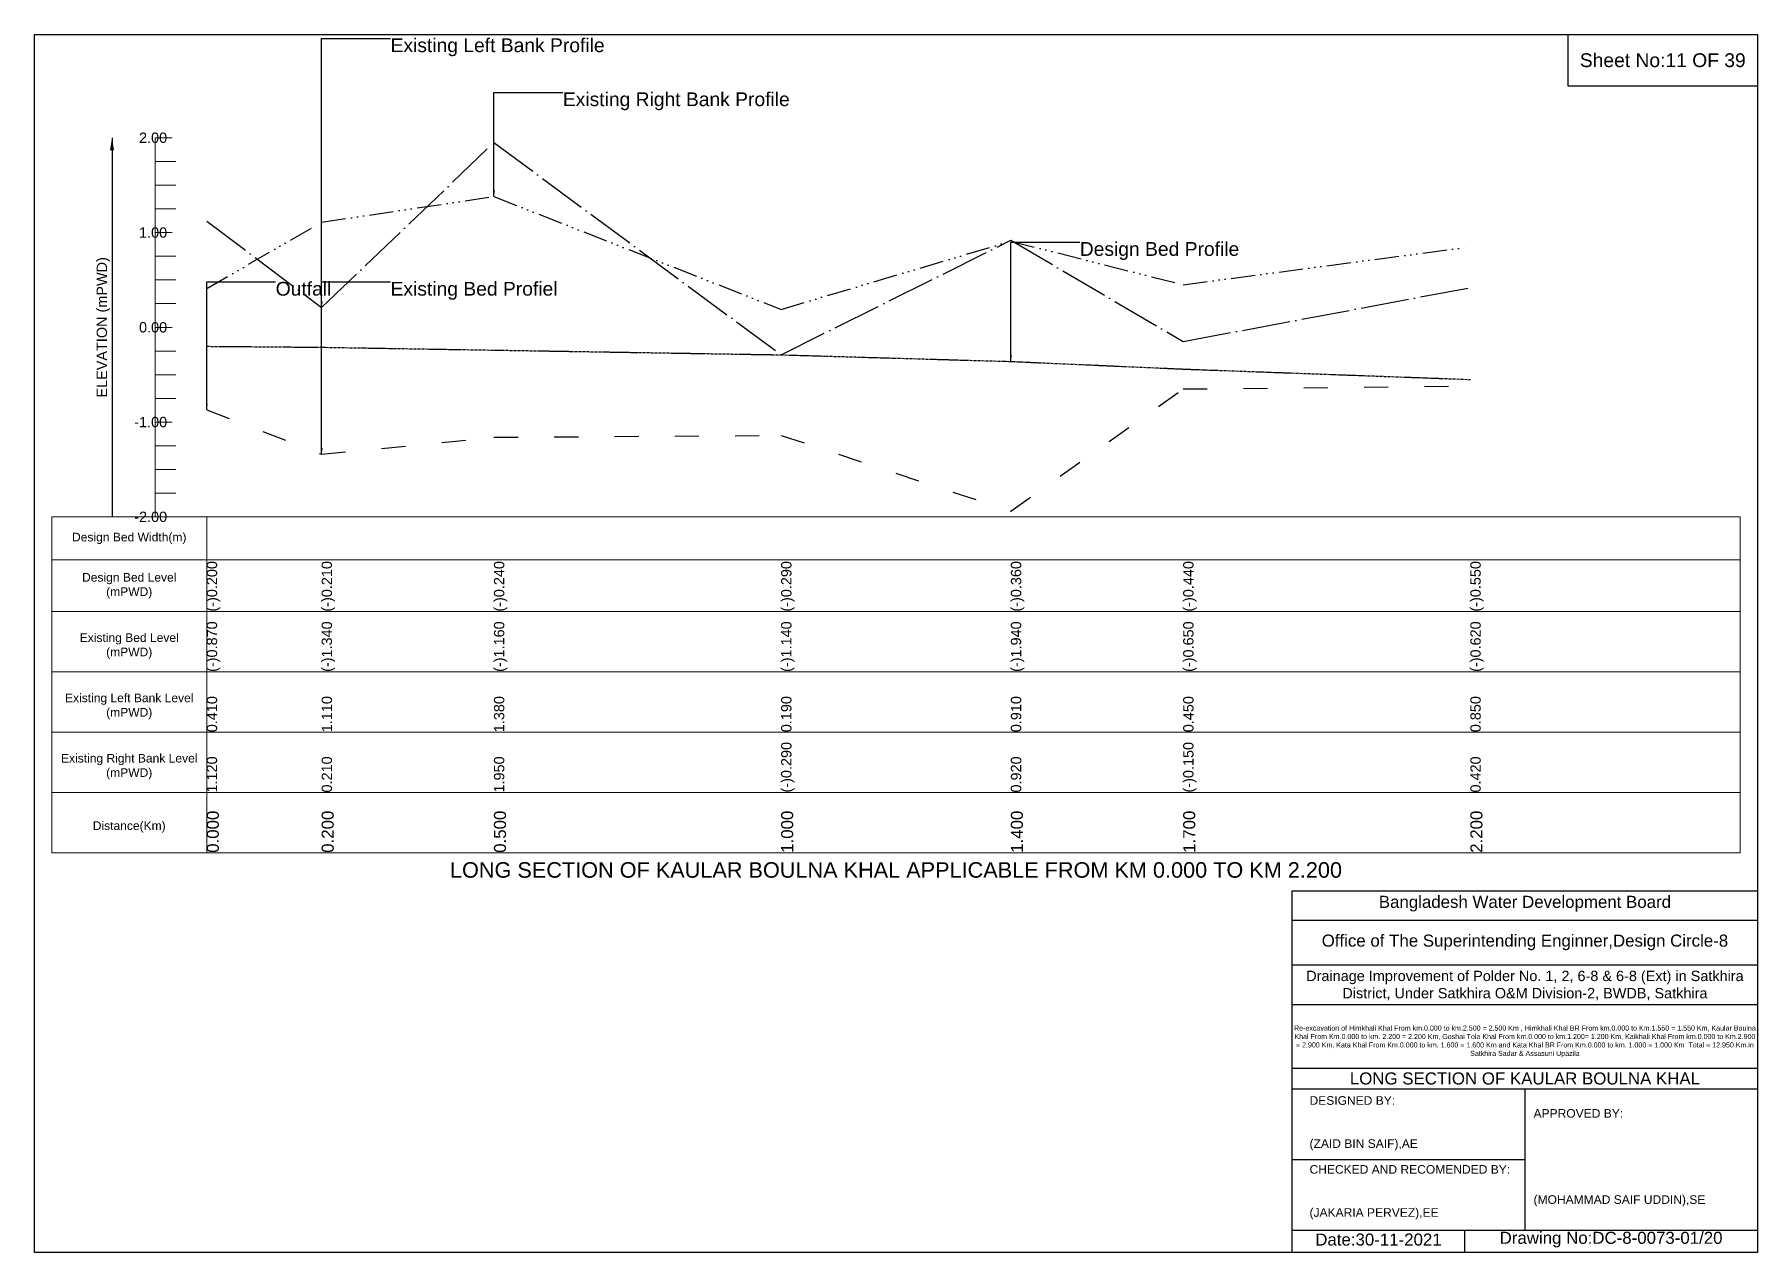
# Model space of a CAD drawing. Header units: inches. Extents: x 93000 to 486000, y -4242 to 0.
# Drawn here: x 200000 to 206000, y -4242 to 0 of the extents above; entities that cross this region are included whole.
import ezdxf

# ---------------------------------------------------------------- set-up
doc = ezdxf.new("R2010")
doc.units = ezdxf.units.IN
doc.header["$LTSCALE"] = 7
doc.header["$MEASUREMENT"] = 0
for name, pattern in [('ACAD_ISO03W100', [30, 12, -18]), ('ACAD_ISO04W100', [30, 24, -3, 0, -3]), ('ACAD_ISO14W100', [24, 12, -3, 0, -3, 0, -3, 0, -3]), ('CENTER', [2, 1.25, -0.25, 0.25, -0.25])]:
    doc.linetypes.add(name, pattern=pattern)
for name, color, linetype, lineweight in [('Design Bed Level Long Section', 7, 'CENTER', 25), ('Existing Bed Level for Long Section', 7, 'ACAD_ISO03W100', 25), ('Existing Left Bank of Long section', 7, 'ACAD_ISO04W100', 25), ('Existing Right Bank of Long Section', 7, 'ACAD_ISO14W100', 25), ('Long Section Border', 7, 'Continuous', 9), ('Long Section Labels', 7, 'Continuous', 9), ('Vscale for Long Section', 7, 'Continuous', 9)]:
    doc.layers.add(name, color=color, linetype=linetype, lineweight=lineweight)
doc.styles.get("Standard").update_dxf_attribs({"font": 'arial.ttf'})
doc.dimstyles.get("Standard").update_dxf_attribs({"dimtxt": 0.18, "dimasz": 0.18, "dimexe": 0.18, "dimexo": 0.0625, "dimgap": 0.09, "dimtad": 0, "dimtih": 1, "dimtoh": 1, "dimdec": 4, "dimzin": 0, "dimdsep": 46, "dimtxsty": 'Standard', "dimcen": 0.09, "dimadec": 0, "dimazin": 0, "dimtfac": 1, "dimtdec": 4, "dimtofl": 0, "dimtmove": 0, "dimatfit": 3, "dimfxl": 1, "dimtolj": 1, "dimtzin": 0, "dimarcsym": 0})

msp = doc.modelspace()

# ---------------------------------------------------------------- texts
at = {"attachment_point": 5}
for s, insert, char_height in [('Sheet No:11 OF 39', (205670, -90), 48), ('Bangladesh Water Development Board', (205190, -3027), 42), ('Office of The Superintending Enginner,Design Circle-8', (205190, -3162), 42)]:
    msp.add_mtext(s, dxfattribs=dict(at, insert=insert, char_height=char_height))
for s, insert, char_height, width, attachment_point in [('Drainage Improvement of Polder No. 1, 2, 6-8 & 6-8 (Ext) in Satkhira District, Under Satkhira O&M Division-2, BWDB, Satkhira', (205190, -3312), 36, 1680, 5), ('Re-excavation of Himkhali Khal From km.0.000 to km.2.500 = 2.500 Km , Himkhali Khal BR From km.0.000 to Km.1.550 = 1.550 Km, Kaular Boulna Khal From Km.0.000 to km. 2.200 = 2.200 Km, Goshai Tola Khal From km.0.000 to km.1.200= 1.200 Km, Kaikhali Khal From km.0.000 to Km.2.900 = 2.900 Km, Kata Khal From Km.0.000 to km. 1.600 = 1.600 Km and Kata Khal BR From Km.0.000 to km. 1.000 = 1.000 Km  Total = 12.950 Km.in Satkhira Sadar & Assasuni Upazila', (205190, -3507), 17.611, 1620, 5), ('LONG SECTION OF KAULAR BOULNA KHAL', (205190, -3636), 42, 1680, 5), ('DESIGNED BY:^J^J^J(ZAID BIN SAIF),AE', (204440, -3792), 30, 840, 4), ('APPROVED BY:^J^J^J^J^J^J(MOHAMMAD SAIF UDDIN),SE', (205220, -3912), 30, 840, 4), ('CHECKED AND RECOMENDED BY:^J^J^J(JAKARIA PERVEZ),EE', (204440, -4032), 30, 840, 4), ('Date:30-11-2021', (204680, -4197), 42, 840, 5), ('Drawing No:DC-8-0073-01/20', (205490, -4197), 42, 1320, 5)]:
    msp.add_mtext(s, dxfattribs=dict(insert=insert, char_height=char_height, width=width, attachment_point=attachment_point))
at = {"layer": 'Long Section Border', "attachment_point": 5}
for s, insert, char_height in [('Design Bed Width(m)', (200330, -1755), 30), ('Design Bed Level^J(mPWD)', (200330, -1920), 30), ('Existing Bed Level^J(mPWD)', (200330, -2130), 30), ('Existing Left Bank Level^J(mPWD)', (200330, -2340), 30), ('Existing Right Bank Level^J(mPWD)', (200330, -2550), 30), ('Distance(Km)', (200330, -2760), 30), ('LONG SECTION OF KAULAR BOULNA KHAL APPLICABLE FROM KM 0.000 TO KM 2.200', (203000, -2910), 54)]:
    msp.add_mtext(s, dxfattribs=dict(at, insert=insert, char_height=char_height))
at = {"layer": 'Long Section Labels', "char_height": 48, "attachment_point": 1}
for s, insert in [('Existing Left Bank Profile', (201240, -13.5)), ('Existing Right Bank Profile', (201840, -201.6)), ('Design Bed Profile', (203640, -723)), ('Outfall', (200840, -861.6)), ('Existing Bed Profiel', (201240, -861.6))]:
    msp.add_mtext(s, dxfattribs=dict(at, insert=insert))
at = {"layer": 'Vscale for Long Section', "char_height": 36, "attachment_point": 6}
for s, insert in [('2.00', (200462, -360)), ('1.00', (200462, -690)), ('0.00', (200462, -1020)), ('-1.00', (200462, -1350)), ('-2.00', (200462, -1680))]:
    msp.add_mtext(s, dxfattribs=dict(at, insert=insert))
at = {"layer": 'Vscale for Long Section', "rotation": 90}
for s, insert, char_height, attachment_point in [('ELEVATION (mPWD)', (200240, -1020), 36, 5), ('(-)0.200', (200600, -2010), 36, 1), ('(-)0.210', (201000, -2010), 36, 1), ('(-)0.240', (201600, -2010), 36, 1), ('(-)0.290', (202600, -2010), 36, 1), ('(-)0.360', (203400, -2010), 36, 1), ('(-)0.440', (204000, -2010), 36, 1), ('(-)0.550', (205000, -2010), 36, 1), ('(-)0.870', (200600, -2220), 36, 1), ('(-)1.340', (201000, -2220), 36, 1), ('(-)1.160', (201600, -2220), 36, 1), ('(-)1.140', (202600, -2220), 36, 1), ('(-)1.940', (203400, -2220), 36, 1), ('(-)0.650', (204000, -2220), 36, 1), ('(-)0.620', (205000, -2220), 36, 1), ('0.410', (200600, -2430), 36, 1), ('1.110', (201000, -2430), 36, 1), ('1.380', (201600, -2430), 36, 1), ('0.190', (202600, -2430), 36, 1), ('0.910', (203400, -2430), 36, 1), ('0.450', (204000, -2430), 36, 1), ('0.850', (205000, -2430), 36, 1), ('1.120', (200600, -2640), 36, 1), ('0.210', (201000, -2640), 36, 1), ('1.950', (201600, -2640), 36, 1), ('(-)0.290', (202600, -2640), 36, 1), ('0.920', (203400, -2640), 36, 1), ('(-)0.150', (204000, -2640), 36, 1), ('0.420', (205000, -2640), 36, 1), ('0.000', (200600, -2850), 42, 1), ('0.200', (201000, -2850), 42, 1), ('0.500', (201600, -2850), 42, 1), ('1.000', (202600, -2850), 42, 1), ('1.400', (203400, -2850), 42, 1), ('1.700', (204000, -2850), 42, 1), ('2.200', (205000, -2850), 42, 1)]:
    msp.add_mtext(s, dxfattribs=dict(at, insert=insert, char_height=char_height, attachment_point=attachment_point))

# ---------------------------------------------------------------- linework, layer by layer
for points in [[(200000, 0), (206000, 0), (206000, -4242), (200000, -4242)], [(205340, 0), (206000, 0), (206000, -180), (205340, -180)]]:
    msp.add_lwpolyline(points, close=True)
for points in [[(204380, -4242), (204380, -2982), (206000, -2982)], [(204380, -3084), (206000, -3084)], [(204380, -3240), (206000, -3240)], [(204380, -3378), (206000, -3378)], [(204380, -3600), (206000, -3600)], [(204380, -3672), (206000, -3672)], [(205190, -3672), (205190, -4164)], [(204380, -3918), (205190, -3918)], [(204380, -4164), (206000, -4164)], [(204980, -4164), (204980, -4242)]]:
    msp.add_lwpolyline(points)
at = {"layer": 'Design Bed Level Long Section'}
msp.add_lwpolyline([(200600, -1086), (201000, -1089.3), (201600, -1099.2), (202600, -1115.7), (203400, -1138.8), (204000, -1165.2), (205000, -1201.5)], dxfattribs=at)
at = {"layer": 'Existing Bed Level for Long Section'}
msp.add_lwpolyline([(200600, -1307.1), (201000, -1462.2), (201600, -1402.8), (202600, -1396.2), (203400, -1660.2), (204000, -1234.5), (205000, -1224.6)], dxfattribs=at)
at = {"layer": 'Existing Left Bank of Long section'}
msp.add_lwpolyline([(200600, -650.4), (201000, -950.7), (201600, -376.5), (202600, -1115.7), (203400, -716.4), (204000, -1069.5), (205000, -881.4)], dxfattribs=at)
at = {"layer": 'Existing Right Bank of Long Section'}
msp.add_lwpolyline([(200600, -884.7), (201000, -653.7), (201600, -564.6), (202600, -957.3), (203400, -719.7), (204000, -871.5), (205000, -739.5)], dxfattribs=at)
at = {"layer": 'Long Section Border'}
msp.add_lwpolyline([(200060, -1680), (205940, -1680), (205940, -2850), (200060, -2850)], close=True, dxfattribs=at)
for points in [[(200600, -1680), (200600, -2850)], [(200060, -1830), (205940, -1830)], [(200060, -2010), (205940, -2010)], [(200060, -2220), (205940, -2220)], [(200060, -2430), (205940, -2430)], [(200060, -2640), (205940, -2640)]]:
    msp.add_lwpolyline(points, dxfattribs=at)
at = {"layer": 'Vscale for Long Section'}
for points in [[(200420, -1680), (200420, -1350), (200420, -1020), (200420, -690), (200420, -360)], [(200420, -360), (200480, -360)], [(200420, -442.5), (200492, -442.5)], [(200420, -525), (200492, -525)], [(200420, -607.5), (200492, -607.5)], [(200420, -690), (200480, -690)], [(200420, -772.5), (200492, -772.5)], [(200420, -855), (200492, -855)], [(200420, -937.5), (200492, -937.5)], [(200420, -1020), (200480, -1020)], [(200420, -1102.5), (200492, -1102.5)], [(200420, -1185), (200492, -1185)], [(200420, -1267.5), (200492, -1267.5)], [(200420, -1350), (200480, -1350)], [(200420, -1432.5), (200492, -1432.5)], [(200420, -1515), (200492, -1515)], [(200420, -1597.5), (200492, -1597.5)], [(200420, -1680), (200480, -1680)]]:
    msp.add_lwpolyline(points, dxfattribs=at)

msp.set_redraw_order([(e.dxf.handle, doc.entitydb.next_handle()) for e in msp.query("TEXT MTEXT ATTDEF DIMENSION ARC_DIMENSION")])  # texts and dimensions are drawn at this point

# ---------------------------------------------------------------- leaders
at = {"layer": 'Long Section Labels', "annotation_type": 0, "has_hookline": 1, "hookline_direction": 0}
for points, text_width in [([(201000, -950.7), (201000, -13.5), (201239.9, -13.5)], 737.4), ([(201600, -564.6), (201600, -201.6), (201839.9, -201.6)], 782), ([(203400, -1138.8), (203400, -723), (203639.9, -723)], 547.4), ([(200600, -1307.1), (200600, -861.6), (200839.9, -861.6)], 185.8), ([(201000, -1462.2), (201000, -861.6), (201239.9, -861.6)], 571.4)]:
    msp.add_leader(points, dimstyle='Standard', override={"dimasz": 21.6}, dxfattribs=dict(at, text_width=text_width))
at = {"layer": 'Vscale for Long Section'}
msp.add_leader([(200270, -360), (200270, -1680)], dimstyle='Standard', override={"dimasz": 43.2}, dxfattribs=at)

doc.saveas('drawing.dxf')
